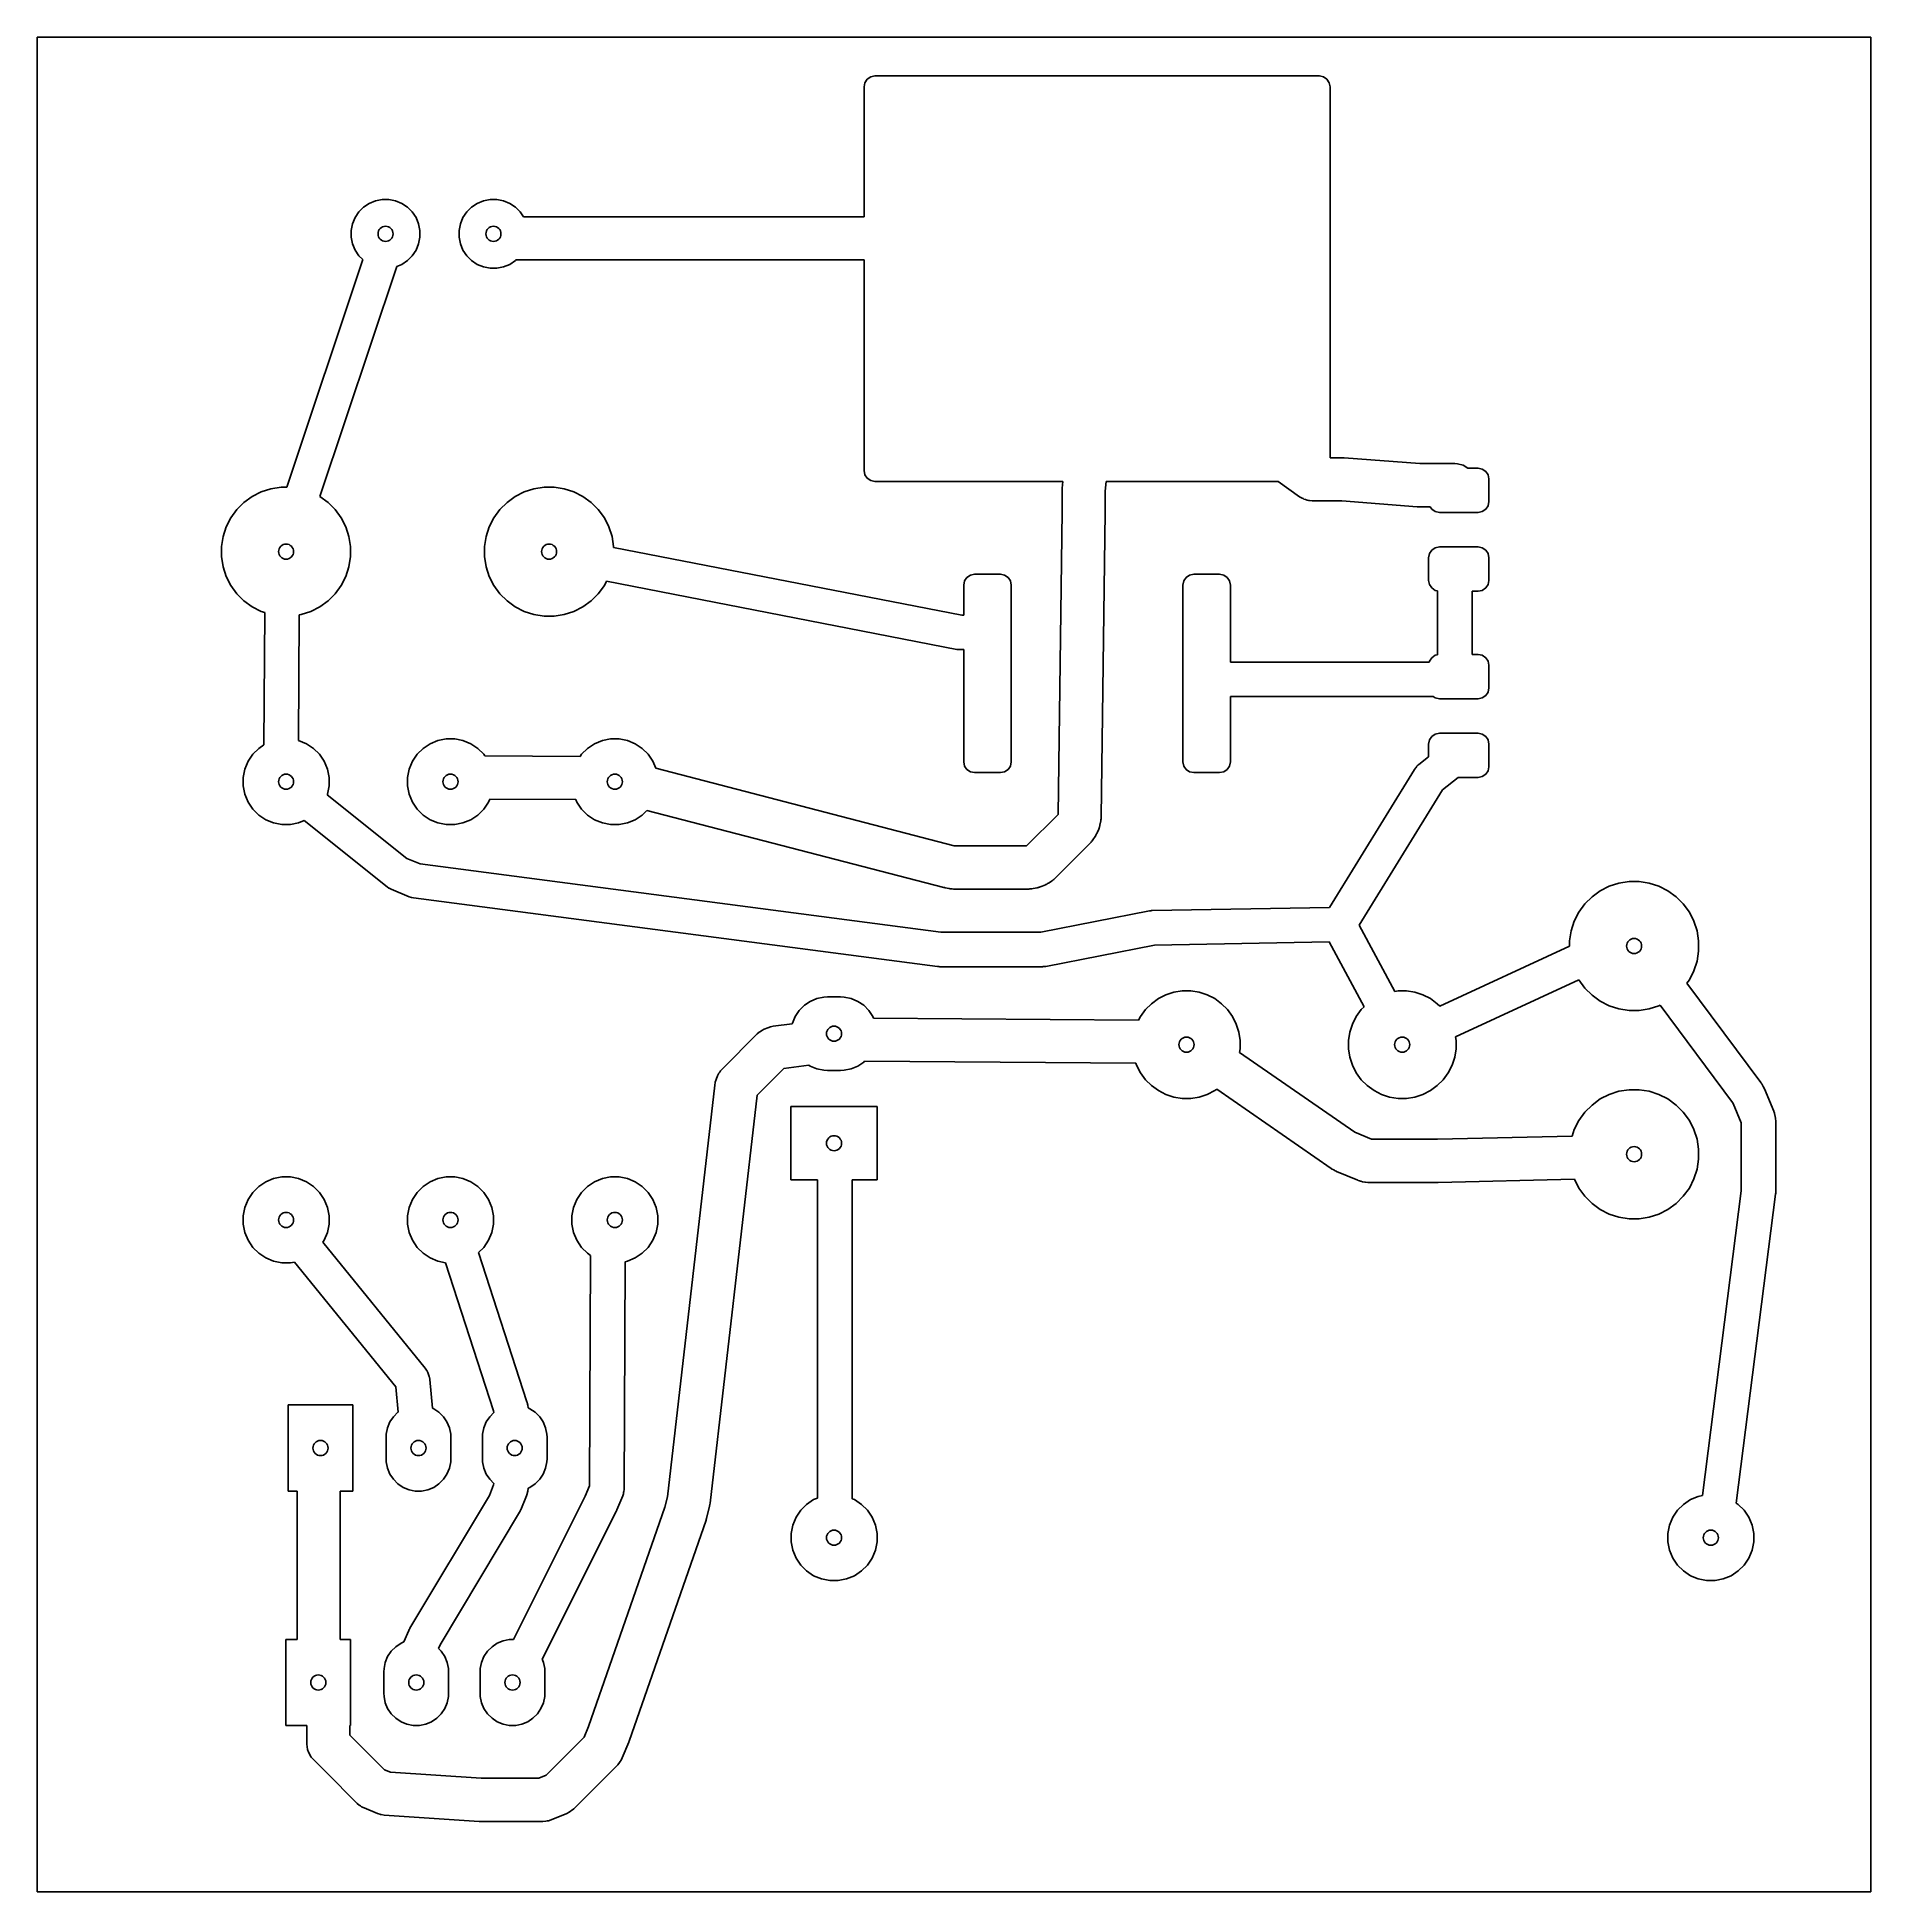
# Model space of a CAD drawing. Extents: x 4.82 to 6.5, y -3.54 to -1.85.
import ezdxf

# ---------------------------------------------------------------- set-up
doc = ezdxf.new("R2010")
doc.units = 0
doc.header["$MEASUREMENT"] = 0
doc.layers.add('BLACK', color=7, linetype='CONTINUOUS')

msp = doc.modelspace()

# ---------------------------------------------------------------- linework, layer by layer
at = {"layer": 'BLACK', "linetype": 'CONTINUOUS'}
for p, q in [((4.8228, -1.8504), (6.4961, -1.8504)), ((4.8228, -3.5433), (4.8228, -1.8504)), ((6.4961, -1.8504), (6.4961, -3.5433)), ((5.5774, -1.8957), (5.5782, -1.892)), ((5.5774, -2.0145), (5.5774, -1.8957)), ((5.5782, -1.892), (5.5803, -1.8888)), ((5.5782, -1.892), (5.5782, -1.892)), ((5.5803, -1.8888), (5.5835, -1.8867)), ((5.5835, -1.8867), (5.5872, -1.8859)), ((5.5872, -1.8859), (5.7743, -1.8859)), ((5.7743, -1.8859), (5.9928, -1.8859)), ((5.9928, -1.8859), (5.9928, -1.8859)), ((5.9928, -1.8859), (5.9965, -1.8867)), ((5.9965, -1.8867), (5.9997, -1.8888)), ((5.9997, -1.8888), (6.0018, -1.892)), ((6.0018, -1.892), (6.0018, -1.892)), ((6.0018, -1.892), (6.0026, -1.8957)), ((6.0026, -1.8957), (6.0026, -2.0867)), ((5.113, -2.0152), (5.1164, -2.01)), ((5.1164, -2.01), (5.1208, -2.0057)), ((5.1208, -2.0057), (5.1259, -2.0022)), ((5.1259, -2.0022), (5.1316, -1.9999)), ((5.1316, -1.9999), (5.1377, -1.9987)), ((5.1377, -1.9987), (5.1439, -1.9987)), ((5.1439, -1.9987), (5.1499, -1.9999)), ((5.1499, -1.9999), (5.1556, -2.0022)), ((5.1556, -2.0022), (5.1608, -2.0057)), ((5.1608, -2.0057), (5.1651, -2.01)), ((5.1651, -2.01), (5.1686, -2.0152)), ((5.2114, -2.0152), (5.2149, -2.01)), ((5.2149, -2.01), (5.2192, -2.0057)), ((5.2192, -2.0057), (5.2244, -2.0022)), ((5.2244, -2.0022), (5.2301, -1.9999)), ((5.2301, -1.9999), (5.2361, -1.9987)), ((5.2361, -1.9987), (5.2423, -1.9987)), ((5.2423, -1.9987), (5.2484, -1.9999)), ((5.2484, -1.9999), (5.2541, -2.0022)), ((5.2541, -2.0022), (5.2592, -2.0057)), ((5.2592, -2.0057), (5.2636, -2.01)), ((5.2636, -2.01), (5.2665, -2.0145)), ((5.2665, -2.0145), (5.5774, -2.0145)), ((5.1094, -2.0269), (5.1106, -2.0209)), ((5.1094, -2.0331), (5.1094, -2.0269)), ((5.1106, -2.0209), (5.113, -2.0152)), ((5.1686, -2.0152), (5.1709, -2.0209)), ((5.1709, -2.0209), (5.1721, -2.0269)), ((5.1721, -2.0269), (5.1721, -2.0331)), ((5.2079, -2.0269), (5.2091, -2.0209)), ((5.2079, -2.0331), (5.2079, -2.0269)), ((5.2091, -2.0209), (5.2114, -2.0152)), ((5.1106, -2.0391), (5.1094, -2.0331)), ((5.113, -2.0448), (5.1106, -2.0391)), ((5.1164, -2.05), (5.113, -2.0448)), ((5.1686, -2.0448), (5.1651, -2.05)), ((5.1709, -2.0391), (5.1686, -2.0448)), ((5.1721, -2.0331), (5.1709, -2.0391)), ((5.2091, -2.0391), (5.2079, -2.0331)), ((5.2114, -2.0448), (5.2091, -2.0391)), ((5.2149, -2.05), (5.2114, -2.0448)), ((5.0506, -2.2611), (5.1199, -2.0534)), ((5.151, -2.0597), (5.0809, -2.2697)), ((5.1199, -2.0534), (5.1164, -2.05)), ((5.1556, -2.0578), (5.151, -2.0597)), ((5.1608, -2.0543), (5.1556, -2.0578)), ((5.1651, -2.05), (5.1608, -2.0543)), ((5.2192, -2.0543), (5.2149, -2.05)), ((5.2244, -2.0578), (5.2192, -2.0543)), ((5.2301, -2.0601), (5.2244, -2.0578)), ((5.2361, -2.0613), (5.2301, -2.0601)), ((5.2423, -2.0613), (5.2361, -2.0613)), ((5.2484, -2.0601), (5.2423, -2.0613)), ((5.2541, -2.0578), (5.2484, -2.0601)), ((5.2592, -2.0543), (5.2541, -2.0578)), ((5.2597, -2.0538), (5.2592, -2.0543)), ((5.5774, -2.0538), (5.2597, -2.0538)), ((5.5774, -2.0867), (5.5774, -2.0538)), ((5.5774, -2.2461), (5.5774, -2.0867)), ((6.0026, -2.0867), (6.0026, -2.2343)), ((6.0026, -2.2343), (6.0059, -2.2343)), ((6.0059, -2.2343), (6.0141, -2.2343)), ((6.0141, -2.2343), (6.0149, -2.2343)), ((6.0149, -2.2343), (6.0156, -2.2343)), ((6.0156, -2.2343), (6.0845, -2.2397)), ((5.5782, -2.2499), (5.5774, -2.2461)), ((5.5803, -2.2531), (5.5782, -2.2499)), ((6.0845, -2.2397), (6.0888, -2.2397)), ((6.0888, -2.2397), (6.1164, -2.2397)), ((6.1164, -2.2397), (6.119, -2.2398)), ((6.119, -2.2398), (6.1239, -2.2412)), ((6.1239, -2.2412), (6.1284, -2.2437)), ((6.1284, -2.2437), (6.1286, -2.2439)), ((6.1286, -2.2439), (6.1377, -2.2439)), ((6.1377, -2.2439), (6.1415, -2.2446)), ((6.1415, -2.2446), (6.1447, -2.2468)), ((6.1447, -2.2468), (6.1468, -2.25)), ((6.1468, -2.25), (6.1476, -2.2537)), ((5.0191, -2.2696), (5.0274, -2.2654)), ((5.0274, -2.2654), (5.0362, -2.2626)), ((5.0362, -2.2626), (5.0454, -2.2611)), ((5.0454, -2.2611), (5.0506, -2.2611)), ((5.2591, -2.2696), (5.2674, -2.2654)), ((5.2674, -2.2654), (5.2762, -2.2626)), ((5.2762, -2.2626), (5.2854, -2.2611)), ((5.2854, -2.2611), (5.2946, -2.2611)), ((5.2946, -2.2611), (5.3038, -2.2626)), ((5.3038, -2.2626), (5.3126, -2.2654)), ((5.3126, -2.2654), (5.3209, -2.2696)), ((5.5835, -2.2552), (5.5803, -2.2531)), ((5.5872, -2.256), (5.5835, -2.2552)), ((5.7588, -2.256), (5.5872, -2.256)), ((5.5872, -2.256), (5.5872, -2.256)), ((5.7581, -2.2638), (5.7582, -2.2629)), ((5.7581, -2.2835), (5.7581, -2.2638)), ((5.7582, -2.262), (5.7588, -2.256)), ((5.7582, -2.2629), (5.7582, -2.262)), ((5.7983, -2.256), (5.7975, -2.2647)), ((5.7975, -2.2647), (5.7975, -2.2835)), ((5.8057, -2.256), (5.7983, -2.256)), ((5.9553, -2.256), (5.8057, -2.256)), ((5.9748, -2.2699), (5.9553, -2.256)), ((6.1476, -2.2537), (6.1476, -2.2744)), ((4.9996, -2.2891), (5.0051, -2.2816)), ((5.0051, -2.2816), (5.0116, -2.2751)), ((5.0116, -2.2751), (5.0191, -2.2696)), ((5.0809, -2.2697), (5.0884, -2.2751)), ((5.0884, -2.2751), (5.0949, -2.2816)), ((5.0949, -2.2816), (5.1004, -2.2891)), ((5.2396, -2.2891), (5.2451, -2.2816)), ((5.2451, -2.2816), (5.2516, -2.2751)), ((5.2516, -2.2751), (5.2591, -2.2696)), ((5.3209, -2.2696), (5.3284, -2.2751)), ((5.3284, -2.2751), (5.3349, -2.2816)), ((5.3349, -2.2816), (5.3404, -2.2891)), ((5.7544, -2.5598), (5.7581, -2.2835)), ((5.7975, -2.2839), (5.7937, -2.5622)), ((5.7975, -2.2835), (5.7975, -2.2836)), ((5.7975, -2.2836), (5.7975, -2.2837)), ((5.7975, -2.2837), (5.7975, -2.2839)), ((5.977, -2.2713), (5.9748, -2.2699)), ((5.9779, -2.2716), (5.977, -2.2713)), ((5.9787, -2.2721), (5.9779, -2.2716)), ((5.9803, -2.2725), (5.9787, -2.2721)), ((5.9818, -2.2731), (5.9803, -2.2725)), ((5.9828, -2.2732), (5.9818, -2.2731)), ((5.9837, -2.2735), (5.9828, -2.2732)), ((5.9863, -2.2736), (5.9837, -2.2735)), ((6.0059, -2.2736), (5.9863, -2.2736)), ((6.0133, -2.2736), (6.0059, -2.2736)), ((6.0822, -2.279), (6.0133, -2.2736)), ((6.083, -2.279), (6.0822, -2.279)), ((6.0837, -2.279), (6.083, -2.279)), ((6.0888, -2.279), (6.0837, -2.279)), ((6.0938, -2.279), (6.0888, -2.279)), ((6.0953, -2.2814), (6.0938, -2.279)), ((6.0985, -2.2835), (6.0953, -2.2814)), ((6.1023, -2.2843), (6.0985, -2.2835)), ((6.1377, -2.2843), (6.1023, -2.2843)), ((6.1415, -2.2835), (6.1377, -2.2843)), ((6.1447, -2.2814), (6.1415, -2.2835)), ((6.1468, -2.2782), (6.1447, -2.2814)), ((6.1476, -2.2744), (6.1468, -2.2782)), ((4.9926, -2.3062), (4.9954, -2.2974)), ((4.9954, -2.2974), (4.9996, -2.2891)), ((5.1004, -2.2891), (5.1046, -2.2974)), ((5.1046, -2.2974), (5.1074, -2.3062)), ((5.2326, -2.3062), (5.2354, -2.2974)), ((5.2354, -2.2974), (5.2396, -2.2891)), ((5.3404, -2.2891), (5.3446, -2.2974)), ((5.3446, -2.2974), (5.3474, -2.3062)), ((4.9911, -2.3154), (4.9926, -2.3062)), ((4.9911, -2.3246), (4.9911, -2.3154)), ((5.1074, -2.3062), (5.1089, -2.3154)), ((5.1089, -2.3154), (5.1089, -2.3246)), ((5.2311, -2.3154), (5.2326, -2.3062)), ((5.2311, -2.3246), (5.2311, -2.3154)), ((5.3474, -2.3062), (5.3489, -2.3154)), ((5.3489, -2.3154), (5.3489, -2.3162)), ((5.3489, -2.3162), (5.6666, -2.378)), ((6.0932, -2.3218), (6.0953, -2.3186)), ((6.0953, -2.3186), (6.0985, -2.3165)), ((6.0985, -2.3165), (6.1023, -2.3157)), ((6.1023, -2.3157), (6.1138, -2.3157)), ((6.1138, -2.3157), (6.1144, -2.3156)), ((6.1144, -2.3156), (6.1185, -2.3156)), ((6.1185, -2.3156), (6.1191, -2.3157)), ((6.1191, -2.3157), (6.1377, -2.3157)), ((6.1377, -2.3157), (6.1415, -2.3165)), ((6.1415, -2.3165), (6.1447, -2.3186)), ((6.1447, -2.3186), (6.1468, -2.3218)), ((4.9926, -2.3338), (4.9911, -2.3246)), ((4.9954, -2.3426), (4.9926, -2.3338)), ((5.1074, -2.3338), (5.1046, -2.3426)), ((5.1089, -2.3246), (5.1074, -2.3338)), ((5.2326, -2.3338), (5.2311, -2.3246)), ((5.2354, -2.3426), (5.2326, -2.3338)), ((6.0924, -2.3256), (6.0932, -2.3218)), ((6.0924, -2.3463), (6.0924, -2.3256)), ((6.1468, -2.3218), (6.1476, -2.3256)), ((6.1476, -2.3256), (6.1476, -2.3463)), ((4.9996, -2.3509), (4.9954, -2.3426)), ((5.0051, -2.3584), (4.9996, -2.3509)), ((5.1004, -2.3509), (5.0949, -2.3584)), ((5.1046, -2.3426), (5.1004, -2.3509)), ((5.2396, -2.3509), (5.2354, -2.3426)), ((5.2451, -2.3584), (5.2396, -2.3509)), ((5.3404, -2.3509), (5.3349, -2.3584)), ((5.3423, -2.347), (5.3404, -2.3509)), ((5.6621, -2.4092), (5.3423, -2.347)), ((5.6683, -2.3505), (5.6691, -2.3467)), ((5.6683, -2.378), (5.6683, -2.3505)), ((5.6691, -2.3467), (5.6712, -2.3435)), ((5.6712, -2.3435), (5.6744, -2.3414)), ((5.6744, -2.3414), (5.6782, -2.3406)), ((5.6782, -2.3406), (5.7018, -2.3406)), ((5.7018, -2.3406), (5.7056, -2.3414)), ((5.7056, -2.3414), (5.7088, -2.3435)), ((5.7088, -2.3435), (5.7109, -2.3467)), ((5.7109, -2.3467), (5.7117, -2.3505)), ((5.7117, -2.3505), (5.7117, -2.5119)), ((5.8683, -2.3505), (5.8691, -2.3467)), ((5.8683, -2.5119), (5.8683, -2.3505)), ((5.8691, -2.3467), (5.8712, -2.3435)), ((5.8712, -2.3435), (5.8744, -2.3414)), ((5.8744, -2.3414), (5.8782, -2.3406)), ((5.8782, -2.3406), (5.9018, -2.3406)), ((5.9018, -2.3406), (5.9056, -2.3414)), ((5.9056, -2.3414), (5.9088, -2.3435)), ((5.9088, -2.3435), (5.9109, -2.3467)), ((5.9109, -2.3467), (5.9117, -2.3505)), ((5.9117, -2.3505), (5.9117, -2.4208)), ((6.0932, -2.35), (6.0924, -2.3463)), ((6.0953, -2.3532), (6.0932, -2.35)), ((6.1468, -2.35), (6.1447, -2.3532)), ((6.1476, -2.3463), (6.1468, -2.35)), ((5.0116, -2.3649), (5.0051, -2.3584)), ((5.0191, -2.3704), (5.0116, -2.3649)), ((5.0884, -2.3649), (5.0809, -2.3704)), ((5.0949, -2.3584), (5.0884, -2.3649)), ((5.2516, -2.3649), (5.2451, -2.3584)), ((5.2591, -2.3704), (5.2516, -2.3649)), ((5.3284, -2.3649), (5.3209, -2.3704)), ((5.3349, -2.3584), (5.3284, -2.3649)), ((6.0985, -2.3554), (6.0953, -2.3532)), ((6.1007, -2.3558), (6.0985, -2.3554)), ((6.1007, -2.4142), (6.1007, -2.3558)), ((6.1377, -2.3561), (6.1322, -2.3561)), ((6.1322, -2.3561), (6.1322, -2.4139)), ((6.1415, -2.3554), (6.1377, -2.3561)), ((6.1447, -2.3532), (6.1415, -2.3554)), ((5.0274, -2.3746), (5.0191, -2.3704)), ((5.0305, -2.3756), (5.0274, -2.3746)), ((5.0297, -2.4964), (5.0305, -2.3756)), ((5.0619, -2.3777), (5.0612, -2.4923)), ((5.0638, -2.3774), (5.0619, -2.3777)), ((5.0726, -2.3746), (5.0638, -2.3774)), ((5.0809, -2.3704), (5.0726, -2.3746)), ((5.2674, -2.3746), (5.2591, -2.3704)), ((5.2762, -2.3774), (5.2674, -2.3746)), ((5.2854, -2.3789), (5.2762, -2.3774)), ((5.2946, -2.3789), (5.2854, -2.3789)), ((5.3038, -2.3774), (5.2946, -2.3789)), ((5.3126, -2.3746), (5.3038, -2.3774)), ((5.3209, -2.3704), (5.3126, -2.3746)), ((5.6666, -2.378), (5.6683, -2.378)), ((5.6628, -2.4092), (5.6621, -2.4092)), ((5.663, -2.4093), (5.6628, -2.4092)), ((5.6636, -2.4094), (5.663, -2.4093)), ((5.6641, -2.4094), (5.6636, -2.4094)), ((5.6644, -2.4094), (5.6641, -2.4094)), ((5.6651, -2.4094), (5.6644, -2.4094)), ((5.6683, -2.4094), (5.6651, -2.4094)), ((5.6683, -2.5119), (5.6683, -2.4094)), ((5.9117, -2.4208), (5.915, -2.4208)), ((5.915, -2.4208), (6.0888, -2.4208)), ((6.0888, -2.4208), (6.093, -2.4208)), ((6.093, -2.4208), (6.0932, -2.42)), ((6.0932, -2.42), (6.0953, -2.4168)), ((6.0953, -2.4168), (6.0985, -2.4146)), ((6.0985, -2.4146), (6.1007, -2.4142)), ((6.1322, -2.4139), (6.1377, -2.4139)), ((6.1377, -2.4139), (6.1415, -2.4146)), ((6.1415, -2.4146), (6.1447, -2.4168)), ((6.1447, -2.4168), (6.1468, -2.42)), ((6.1468, -2.42), (6.1476, -2.4237)), ((6.1476, -2.4237), (6.1476, -2.4444)), ((5.915, -2.4523), (5.9117, -2.4523)), ((5.9117, -2.4523), (5.9117, -2.5119)), ((6.0888, -2.4523), (5.915, -2.4523)), ((6.0967, -2.4523), (6.0888, -2.4523)), ((6.0985, -2.4535), (6.0967, -2.4523)), ((6.1023, -2.4543), (6.0985, -2.4535)), ((6.1377, -2.4543), (6.1023, -2.4543)), ((6.1415, -2.4535), (6.1377, -2.4543)), ((6.1447, -2.4514), (6.1415, -2.4535)), ((6.1468, -2.4482), (6.1447, -2.4514)), ((6.1476, -2.4444), (6.1468, -2.4482)), ((6.0953, -2.4886), (6.0985, -2.4865)), ((6.0985, -2.4865), (6.1023, -2.4857)), ((6.1023, -2.4857), (6.1377, -2.4857)), ((6.1377, -2.4857), (6.1415, -2.4865)), ((6.1415, -2.4865), (6.1447, -2.4886)), ((5.0153, -2.5114), (5.0196, -2.505)), ((5.0196, -2.505), (5.025, -2.4996)), ((5.025, -2.4996), (5.0297, -2.4964)), ((5.0612, -2.4923), (5.0614, -2.4923)), ((5.0614, -2.4923), (5.0686, -2.4953)), ((5.0686, -2.4953), (5.075, -2.4996)), ((5.075, -2.4996), (5.0804, -2.505)), ((5.0804, -2.505), (5.0847, -2.5114)), ((5.1653, -2.5114), (5.1696, -2.505)), ((5.1696, -2.505), (5.175, -2.4996)), ((5.175, -2.4996), (5.1814, -2.4953)), ((5.1814, -2.4953), (5.1886, -2.4923)), ((5.1886, -2.4923), (5.1961, -2.4908)), ((5.1961, -2.4908), (5.2039, -2.4908)), ((5.2039, -2.4908), (5.2114, -2.4923)), ((5.2114, -2.4923), (5.2186, -2.4953)), ((5.2186, -2.4953), (5.225, -2.4996)), ((5.225, -2.4996), (5.2304, -2.505)), ((5.2304, -2.505), (5.2314, -2.5064)), ((5.3183, -2.5069), (5.3196, -2.505)), ((5.3196, -2.505), (5.325, -2.4996)), ((5.325, -2.4996), (5.3314, -2.4953)), ((5.3314, -2.4953), (5.3386, -2.4923)), ((5.3386, -2.4923), (5.3461, -2.4908)), ((5.3461, -2.4908), (5.3539, -2.4908)), ((5.3539, -2.4908), (5.3614, -2.4923)), ((5.3614, -2.4923), (5.3686, -2.4953)), ((5.3686, -2.4953), (5.375, -2.4996)), ((5.375, -2.4996), (5.3804, -2.505)), ((5.3804, -2.505), (5.3847, -2.5114)), ((6.0924, -2.4956), (6.0932, -2.4918)), ((6.0924, -2.5073), (6.0924, -2.4956)), ((6.0932, -2.4918), (6.0953, -2.4886)), ((6.1447, -2.4886), (6.1468, -2.4918)), ((6.1468, -2.4918), (6.1476, -2.4956)), ((6.1476, -2.4956), (6.1476, -2.5163)), ((5.0108, -2.5261), (5.0123, -2.5186)), ((5.0123, -2.5186), (5.0153, -2.5114)), ((5.0847, -2.5114), (5.0877, -2.5186)), ((5.0877, -2.5186), (5.0892, -2.5261)), ((5.1608, -2.5261), (5.1623, -2.5186)), ((5.1623, -2.5186), (5.1653, -2.5114)), ((5.2314, -2.5064), (5.3183, -2.5069)), ((5.3847, -2.5114), (5.3873, -2.5177)), ((5.3873, -2.5177), (5.6595, -2.5884)), ((5.6691, -2.5157), (5.6683, -2.5119)), ((5.6712, -2.5188), (5.6691, -2.5157)), ((5.6744, -2.521), (5.6712, -2.5188)), ((5.6782, -2.5217), (5.6744, -2.521)), ((5.7018, -2.5217), (5.6782, -2.5217)), ((5.7056, -2.521), (5.7018, -2.5217)), ((5.7088, -2.5188), (5.7056, -2.521)), ((5.7109, -2.5157), (5.7088, -2.5188)), ((5.7117, -2.5119), (5.7109, -2.5157)), ((5.8691, -2.5157), (5.8683, -2.5119)), ((5.8712, -2.5188), (5.8691, -2.5157)), ((5.8744, -2.521), (5.8712, -2.5188)), ((5.8782, -2.5217), (5.8744, -2.521)), ((5.9018, -2.5217), (5.8782, -2.5217)), ((5.9056, -2.521), (5.9018, -2.5217)), ((5.9088, -2.5188), (5.9056, -2.521)), ((5.9109, -2.5157), (5.9088, -2.5188)), ((5.9117, -2.5119), (5.9109, -2.5157)), ((6.0021, -2.6448), (6.0796, -2.5188)), ((6.0796, -2.5188), (6.0804, -2.5177)), ((6.0804, -2.5177), (6.0805, -2.5175)), ((6.0805, -2.5175), (6.0807, -2.5173)), ((6.0807, -2.5173), (6.0808, -2.5171)), ((6.0808, -2.5171), (6.081, -2.5169)), ((6.081, -2.5169), (6.0819, -2.5159)), ((6.0819, -2.5159), (6.0822, -2.5156)), ((6.0822, -2.5156), (6.0828, -2.515)), ((6.0828, -2.515), (6.0835, -2.5144)), ((6.0835, -2.5144), (6.0924, -2.5073)), ((6.1468, -2.52), (6.1447, -2.5232)), ((6.1476, -2.5163), (6.1468, -2.52)), ((5.0108, -2.5339), (5.0108, -2.5261)), ((5.0123, -2.5414), (5.0108, -2.5339)), ((5.0892, -2.5339), (5.0877, -2.5414)), ((5.0892, -2.5261), (5.0892, -2.5339)), ((5.1608, -2.5339), (5.1608, -2.5261)), ((5.1623, -2.5414), (5.1608, -2.5339)), ((6.1051, -2.5375), (6.0291, -2.6609)), ((6.1194, -2.5261), (6.1051, -2.5375)), ((6.1377, -2.5261), (6.1194, -2.5261)), ((6.1415, -2.5254), (6.1377, -2.5261)), ((6.1447, -2.5232), (6.1415, -2.5254)), ((5.0153, -2.5486), (5.0123, -2.5414)), ((5.0196, -2.555), (5.0153, -2.5486)), ((5.025, -2.5604), (5.0196, -2.555)), ((5.0877, -2.5414), (5.0875, -2.5419)), ((5.0875, -2.5419), (5.1601, -2.6)), ((5.1653, -2.5486), (5.1623, -2.5414)), ((5.1696, -2.555), (5.1653, -2.5486)), ((5.175, -2.5604), (5.1696, -2.555)), ((5.2304, -2.555), (5.225, -2.5604)), ((5.2347, -2.5486), (5.2304, -2.555)), ((5.2358, -2.5458), (5.2347, -2.5486)), ((5.3143, -2.5462), (5.2358, -2.5458)), ((5.3153, -2.5486), (5.3143, -2.5462)), ((5.3196, -2.555), (5.3153, -2.5486)), ((5.325, -2.5604), (5.3196, -2.555)), ((5.3792, -2.5562), (5.375, -2.5604)), ((5.6502, -2.6266), (5.3792, -2.5562)), ((5.0314, -2.5647), (5.025, -2.5604)), ((5.0386, -2.5677), (5.0314, -2.5647)), ((5.0461, -2.5692), (5.0386, -2.5677)), ((5.0539, -2.5692), (5.0461, -2.5692)), ((5.0614, -2.5677), (5.0539, -2.5692)), ((5.0666, -2.5655), (5.0614, -2.5677)), ((5.1422, -2.626), (5.0666, -2.5655)), ((5.1814, -2.5647), (5.175, -2.5604)), ((5.1886, -2.5677), (5.1814, -2.5647)), ((5.1961, -2.5692), (5.1886, -2.5677)), ((5.2039, -2.5692), (5.1961, -2.5692)), ((5.2114, -2.5677), (5.2039, -2.5692)), ((5.2186, -2.5647), (5.2114, -2.5677)), ((5.225, -2.5604), (5.2186, -2.5647)), ((5.3314, -2.5647), (5.325, -2.5604)), ((5.3386, -2.5677), (5.3314, -2.5647)), ((5.3461, -2.5692), (5.3386, -2.5677)), ((5.3539, -2.5692), (5.3461, -2.5692)), ((5.3614, -2.5677), (5.3539, -2.5692)), ((5.3686, -2.5647), (5.3614, -2.5677)), ((5.375, -2.5604), (5.3686, -2.5647)), ((5.7256, -2.5886), (5.7544, -2.5598)), ((5.7918, -2.5724), (5.7915, -2.5733)), ((5.7919, -2.5721), (5.7918, -2.5724)), ((5.7921, -2.5715), (5.7919, -2.5721)), ((5.7923, -2.5708), (5.7921, -2.5715)), ((5.7924, -2.5705), (5.7923, -2.5708)), ((5.7926, -2.5696), (5.7924, -2.5705)), ((5.7934, -2.5658), (5.7926, -2.5696)), ((5.7935, -2.5651), (5.7934, -2.5658)), ((5.7936, -2.564), (5.7935, -2.5648)), ((5.7935, -2.5648), (5.7935, -2.5651)), ((5.7937, -2.5633), (5.7936, -2.564)), ((5.7937, -2.5622), (5.7937, -2.563)), ((5.7937, -2.563), (5.7937, -2.5633)), ((5.6595, -2.5884), (5.6608, -2.5886)), ((5.6608, -2.5886), (5.6825, -2.5886)), ((5.6825, -2.5886), (5.7256, -2.5886)), ((5.7837, -2.5862), (5.7519, -2.618)), ((5.7844, -2.5854), (5.7837, -2.5862)), ((5.7846, -2.5852), (5.7844, -2.5854)), ((5.785, -2.5847), (5.7846, -2.5852)), ((5.7854, -2.5842), (5.785, -2.5847)), ((5.7856, -2.584), (5.7854, -2.5842)), ((5.7862, -2.5832), (5.7856, -2.584)), ((5.7883, -2.58), (5.7862, -2.5832)), ((5.7888, -2.5791), (5.7883, -2.58)), ((5.789, -2.5789), (5.7888, -2.5791)), ((5.7893, -2.5783), (5.789, -2.5789)), ((5.7896, -2.5777), (5.7893, -2.5783)), ((5.7897, -2.5774), (5.7896, -2.5777)), ((5.7901, -2.5766), (5.7897, -2.5774)), ((5.7915, -2.5733), (5.7901, -2.5766)), ((5.1601, -2.6), (5.1725, -2.6051)), ((5.1725, -2.6051), (5.6475, -2.6674)), ((5.7432, -2.6239), (5.7423, -2.6244)), ((5.7435, -2.6238), (5.7432, -2.6239)), ((5.7441, -2.6235), (5.7435, -2.6238)), ((5.7446, -2.6232), (5.7441, -2.6235)), ((5.7449, -2.623), (5.7446, -2.6232)), ((5.7457, -2.6226), (5.7449, -2.623)), ((5.7489, -2.6204), (5.7457, -2.6226)), ((5.7497, -2.6198), (5.7489, -2.6204)), ((5.75, -2.6197), (5.7497, -2.6198)), ((5.7505, -2.6192), (5.75, -2.6197)), ((5.751, -2.6188), (5.7505, -2.6192)), ((5.7512, -2.6186), (5.751, -2.6188)), ((5.7519, -2.618), (5.7512, -2.6186)), ((6.2574, -2.6254), (6.2662, -2.6226)), ((6.2662, -2.6226), (6.2754, -2.6211)), ((6.2754, -2.6211), (6.2846, -2.6211)), ((6.2846, -2.6211), (6.2938, -2.6226)), ((6.2938, -2.6226), (6.3026, -2.6254)), ((5.1439, -2.6272), (5.1422, -2.626)), ((5.144, -2.6272), (5.1439, -2.6272)), ((5.1442, -2.6273), (5.144, -2.6272)), ((5.146, -2.6282), (5.1442, -2.6273)), ((5.1623, -2.635), (5.146, -2.6282)), ((5.1643, -2.6357), (5.1623, -2.635)), ((5.1663, -2.6361), (5.1643, -2.6357)), ((5.1643, -2.6357), (5.1643, -2.6357)), ((5.1643, -2.6357), (5.1643, -2.6357)), ((5.6445, -2.6987), (5.1663, -2.6361)), ((5.6507, -2.6267), (5.6502, -2.6266)), ((5.6513, -2.6269), (5.6507, -2.6267)), ((5.6551, -2.6276), (5.6513, -2.6269)), ((5.656, -2.6277), (5.6551, -2.6276)), ((5.6563, -2.6278), (5.656, -2.6277)), ((5.657, -2.6279), (5.6563, -2.6278)), ((5.6576, -2.6279), (5.657, -2.6279)), ((5.6579, -2.6279), (5.6576, -2.6279)), ((5.6589, -2.628), (5.6579, -2.6279)), ((5.6825, -2.628), (5.6589, -2.628)), ((5.7277, -2.628), (5.6825, -2.628)), ((5.7287, -2.6279), (5.7277, -2.628)), ((5.729, -2.6279), (5.7287, -2.6279)), ((5.7296, -2.6279), (5.729, -2.6279)), ((5.7303, -2.6278), (5.7296, -2.6279)), ((5.7306, -2.6277), (5.7303, -2.6278)), ((5.7316, -2.6276), (5.7306, -2.6277)), ((5.7353, -2.6269), (5.7316, -2.6276)), ((5.7363, -2.6266), (5.7353, -2.6269)), ((5.7366, -2.6266), (5.7363, -2.6266)), ((5.7372, -2.6264), (5.7366, -2.6266)), ((5.7378, -2.6262), (5.7372, -2.6264)), ((5.7381, -2.6261), (5.7378, -2.6262)), ((5.739, -2.6257), (5.7381, -2.6261)), ((5.7423, -2.6244), (5.739, -2.6257)), ((6.2351, -2.6416), (6.2416, -2.6351)), ((6.2416, -2.6351), (6.2491, -2.6296)), ((6.2491, -2.6296), (6.2574, -2.6254)), ((6.3026, -2.6254), (6.3109, -2.6296)), ((6.3109, -2.6296), (6.3184, -2.6351)), ((6.3184, -2.6351), (6.3249, -2.6416)), ((5.7386, -2.6674), (5.8377, -2.6479)), ((5.8377, -2.6479), (5.8382, -2.6479)), ((5.8382, -2.6479), (5.8384, -2.6478)), ((5.8384, -2.6478), (5.8391, -2.6478)), ((5.8391, -2.6478), (5.8397, -2.6477)), ((5.8397, -2.6477), (5.8399, -2.6477)), ((5.8399, -2.6477), (5.8404, -2.6476)), ((5.8404, -2.6476), (6.0021, -2.6448)), ((6.2226, -2.6662), (6.2254, -2.6574)), ((6.2254, -2.6574), (6.2296, -2.6491)), ((6.2296, -2.6491), (6.2351, -2.6416)), ((6.3249, -2.6416), (6.3304, -2.6491)), ((6.3304, -2.6491), (6.3346, -2.6574)), ((6.3346, -2.6574), (6.3374, -2.6662)), ((5.6475, -2.6674), (5.6701, -2.6674)), ((5.6701, -2.6674), (5.7386, -2.6674)), ((6.0291, -2.6609), (6.0618, -2.7214)), ((6.2211, -2.6754), (6.2226, -2.6662)), ((6.3374, -2.6662), (6.3389, -2.6754)), ((5.8424, -2.6791), (5.7431, -2.6986)), ((6.0017, -2.6763), (5.8424, -2.6791)), ((6.0336, -2.7355), (6.0017, -2.6763)), ((6.1026, -2.7348), (6.2211, -2.6801)), ((6.2211, -2.6801), (6.2211, -2.6754)), ((6.3389, -2.6846), (6.3374, -2.6938)), ((6.3389, -2.6754), (6.3389, -2.6846)), ((5.6455, -2.6988), (5.6445, -2.6987)), ((5.6465, -2.6989), (5.6455, -2.6988)), ((5.6701, -2.6989), (5.6465, -2.6989)), ((5.6465, -2.6989), (5.6465, -2.6989)), ((5.7401, -2.6989), (5.6701, -2.6989)), ((5.7408, -2.6988), (5.7401, -2.6989)), ((5.7411, -2.6988), (5.7408, -2.6988)), ((5.7416, -2.6988), (5.7411, -2.6988)), ((5.7422, -2.6987), (5.7416, -2.6988)), ((5.7424, -2.6987), (5.7422, -2.6987)), ((5.7431, -2.6986), (5.7424, -2.6987)), ((6.3346, -2.7026), (6.3304, -2.7109)), ((6.3374, -2.6938), (6.3346, -2.7026)), ((5.8459, -2.728), (5.8527, -2.7245)), ((5.8527, -2.7245), (5.8601, -2.7221)), ((5.8601, -2.7221), (5.8677, -2.7209)), ((5.8677, -2.7209), (5.8754, -2.7209)), ((5.8754, -2.7209), (5.8831, -2.7221)), ((5.8831, -2.7221), (5.8904, -2.7245)), ((5.8904, -2.7245), (5.8973, -2.728)), ((6.0618, -2.7214), (6.0646, -2.7209)), ((6.0646, -2.7209), (6.0723, -2.7209)), ((6.0723, -2.7209), (6.0799, -2.7221)), ((6.0799, -2.7221), (6.0873, -2.7245)), ((6.0873, -2.7245), (6.0941, -2.728)), ((6.2297, -2.7109), (6.117, -2.7629)), ((6.2351, -2.7184), (6.2297, -2.7109)), ((6.2416, -2.7249), (6.2351, -2.7184)), ((6.2491, -2.7304), (6.2416, -2.7249)), ((6.3304, -2.7109), (6.3281, -2.714)), ((6.3281, -2.714), (6.3956, -2.8046)), ((5.5146, -2.7442), (5.5182, -2.7388)), ((5.5182, -2.7388), (5.5229, -2.7341)), ((5.5229, -2.7341), (5.5283, -2.7305)), ((5.5283, -2.7305), (5.5344, -2.728)), ((5.5344, -2.728), (5.5408, -2.7267)), ((5.5408, -2.7267), (5.5441, -2.7265)), ((5.5441, -2.7265), (5.5559, -2.7265)), ((5.5559, -2.7265), (5.5592, -2.7267)), ((5.5592, -2.7267), (5.5656, -2.728)), ((5.5656, -2.728), (5.5717, -2.7305)), ((5.5717, -2.7305), (5.5771, -2.7341)), ((5.5771, -2.7341), (5.5818, -2.7388)), ((5.5818, -2.7388), (5.5854, -2.7442)), ((5.8296, -2.7443), (5.8342, -2.738)), ((5.8342, -2.738), (5.8396, -2.7326)), ((5.8396, -2.7326), (5.8459, -2.728)), ((5.8973, -2.728), (5.9035, -2.7326)), ((5.9035, -2.7326), (5.909, -2.738)), ((5.909, -2.738), (5.9135, -2.7443)), ((6.0265, -2.7443), (6.031, -2.738)), ((6.031, -2.738), (6.0336, -2.7355)), ((6.0941, -2.728), (6.1004, -2.7326)), ((6.1004, -2.7326), (6.1026, -2.7348)), ((6.2574, -2.7346), (6.2491, -2.7304)), ((6.2662, -2.7374), (6.2574, -2.7346)), ((6.2754, -2.7389), (6.2662, -2.7374)), ((6.2846, -2.7389), (6.2754, -2.7389)), ((6.2938, -2.7374), (6.2846, -2.7389)), ((6.3026, -2.7346), (6.2938, -2.7374)), ((6.3037, -2.734), (6.3026, -2.7346)), ((6.3699, -2.8228), (6.3037, -2.734)), ((5.4799, -2.7602), (5.4818, -2.7585)), ((5.4818, -2.7585), (5.4829, -2.7579)), ((5.4829, -2.7579), (5.484, -2.7571)), ((5.484, -2.7571), (5.4863, -2.7559)), ((5.4863, -2.7559), (5.4896, -2.7546)), ((5.4863, -2.7559), (5.4863, -2.7559)), ((5.4863, -2.7559), (5.4863, -2.7559)), ((5.4863, -2.7559), (5.4863, -2.7559)), ((5.4896, -2.7546), (5.4919, -2.7538)), ((5.4919, -2.7538), (5.492, -2.7538)), ((5.492, -2.7537), (5.4945, -2.7532)), ((5.492, -2.7538), (5.492, -2.7537)), ((5.492, -2.7537), (5.492, -2.7537)), ((5.492, -2.7538), (5.492, -2.7538)), ((5.4945, -2.7532), (5.5119, -2.7509)), ((5.5119, -2.7509), (5.5121, -2.7503)), ((5.5121, -2.7503), (5.5146, -2.7442)), ((5.5854, -2.7442), (5.5861, -2.7458)), ((5.5861, -2.7458), (5.8279, -2.7477)), ((5.8279, -2.7477), (5.8296, -2.7443)), ((5.9135, -2.7443), (5.917, -2.7512)), ((5.917, -2.7512), (5.9194, -2.7585)), ((5.9194, -2.7585), (5.9206, -2.7661)), ((6.0194, -2.7661), (6.0206, -2.7585)), ((6.0206, -2.7585), (6.023, -2.7512)), ((6.023, -2.7512), (6.0265, -2.7443)), ((5.4481, -2.792), (5.4799, -2.7602)), ((5.4799, -2.7602), (5.4799, -2.7602)), ((5.4799, -2.7602), (5.4799, -2.7602)), ((5.4799, -2.7602), (5.4799, -2.7602)), ((5.9206, -2.7739), (5.9201, -2.7771)), ((5.9206, -2.7661), (5.9206, -2.7739)), ((6.0194, -2.7739), (6.0194, -2.7661)), ((6.0206, -2.7815), (6.0194, -2.7739)), ((6.1175, -2.7739), (6.1163, -2.7815)), ((6.117, -2.7629), (6.1175, -2.7661)), ((6.1175, -2.7661), (6.1175, -2.7739)), ((5.4464, -2.7939), (5.4481, -2.792)), ((5.4481, -2.792), (5.4481, -2.792)), ((5.4481, -2.792), (5.4481, -2.792)), ((5.4481, -2.792), (5.4481, -2.792)), ((5.5041, -2.7917), (5.4797, -2.8161)), ((5.527, -2.7886), (5.5041, -2.7917)), ((5.5283, -2.7895), (5.527, -2.7886)), ((5.5344, -2.792), (5.5283, -2.7895)), ((5.5408, -2.7933), (5.5344, -2.792)), ((5.5441, -2.7935), (5.5408, -2.7933)), ((5.5592, -2.7933), (5.5559, -2.7935)), ((5.5656, -2.792), (5.5592, -2.7933)), ((5.5717, -2.7895), (5.5656, -2.792)), ((5.5771, -2.7859), (5.5717, -2.7895)), ((5.5779, -2.7851), (5.5771, -2.7859)), ((5.8255, -2.787), (5.5779, -2.7851)), ((5.8261, -2.7888), (5.8255, -2.787)), ((5.8296, -2.7957), (5.8261, -2.7888)), ((5.9201, -2.7771), (6.0251, -2.85)), ((6.023, -2.7888), (6.0206, -2.7815)), ((6.0265, -2.7957), (6.023, -2.7888)), ((6.1139, -2.7888), (6.1104, -2.7957)), ((6.1163, -2.7815), (6.1139, -2.7888)), ((5.398, -3.1828), (5.4411, -2.807)), ((5.4411, -2.807), (5.4415, -2.8044)), ((5.4415, -2.8044), (5.4416, -2.8043)), ((5.4416, -2.8041), (5.4425, -2.8017)), ((5.4416, -2.8043), (5.4416, -2.8041)), ((5.4425, -2.8017), (5.4438, -2.7984)), ((5.4438, -2.7984), (5.445, -2.7961)), ((5.4438, -2.7984), (5.4438, -2.7984)), ((5.4438, -2.7984), (5.4438, -2.7984)), ((5.4438, -2.7984), (5.4438, -2.7984)), ((5.445, -2.7961), (5.4457, -2.7951)), ((5.4457, -2.7951), (5.4464, -2.7939)), ((5.5559, -2.7935), (5.5441, -2.7935)), ((5.8342, -2.802), (5.8296, -2.7957)), ((5.8396, -2.8074), (5.8342, -2.802)), ((5.8459, -2.812), (5.8396, -2.8074)), ((6.031, -2.802), (6.0265, -2.7957)), ((6.0365, -2.8074), (6.031, -2.802)), ((6.0427, -2.812), (6.0365, -2.8074)), ((6.1004, -2.8074), (6.0941, -2.812)), ((6.1058, -2.802), (6.1004, -2.8074)), ((6.1104, -2.7957), (6.1058, -2.802)), ((6.3956, -2.8046), (6.396, -2.8053)), ((6.396, -2.8053), (6.3965, -2.8059)), ((6.3965, -2.8059), (6.3979, -2.8083)), ((6.3979, -2.8083), (6.398, -2.8085)), ((6.398, -2.8085), (6.3981, -2.8086)), ((6.3981, -2.8086), (6.3985, -2.8094)), ((6.3985, -2.8094), (6.3989, -2.8102)), ((6.3989, -2.8102), (6.3989, -2.8103)), ((5.4797, -2.8161), (5.437, -3.1885)), ((5.5106, -2.8935), (5.5106, -2.8265)), ((5.5106, -2.8265), (5.5894, -2.8265)), ((5.5894, -2.8265), (5.5894, -2.8935)), ((5.8527, -2.8155), (5.8459, -2.812)), ((5.8601, -2.8179), (5.8527, -2.8155)), ((5.8677, -2.8191), (5.8601, -2.8179)), ((5.8754, -2.8191), (5.8677, -2.8191)), ((5.8831, -2.8179), (5.8754, -2.8191)), ((5.8904, -2.8155), (5.8831, -2.8179)), ((5.8973, -2.812), (5.8904, -2.8155)), ((5.8992, -2.8105), (5.8973, -2.812)), ((6.0035, -2.8829), (5.8992, -2.8105)), ((6.0496, -2.8155), (6.0427, -2.812)), ((6.0569, -2.8179), (6.0496, -2.8155)), ((6.0646, -2.8191), (6.0569, -2.8179)), ((6.0723, -2.8191), (6.0646, -2.8191)), ((6.0799, -2.8179), (6.0723, -2.8191)), ((6.0873, -2.8155), (6.0799, -2.8179)), ((6.0941, -2.812), (6.0873, -2.8155)), ((6.2351, -2.8316), (6.2416, -2.8251)), ((6.2416, -2.8251), (6.2491, -2.8196)), ((6.2491, -2.8196), (6.2574, -2.8154)), ((6.2574, -2.8154), (6.2662, -2.8126)), ((6.2662, -2.8126), (6.2754, -2.8111)), ((6.2754, -2.8111), (6.2846, -2.8111)), ((6.2846, -2.8111), (6.2938, -2.8126)), ((6.2938, -2.8126), (6.3026, -2.8154)), ((6.3026, -2.8154), (6.3109, -2.8196)), ((6.3109, -2.8196), (6.3184, -2.8251)), ((6.3184, -2.8251), (6.3249, -2.8316)), ((6.3703, -2.8236), (6.3699, -2.8228)), ((6.3777, -2.8415), (6.3703, -2.8236)), ((6.3989, -2.8103), (6.399, -2.8104)), ((6.399, -2.8104), (6.4074, -2.8306)), ((6.2254, -2.8474), (6.2296, -2.8391)), ((6.2296, -2.8391), (6.2351, -2.8316)), ((6.3249, -2.8316), (6.3304, -2.8391)), ((6.3304, -2.8391), (6.3346, -2.8474)), ((6.3777, -2.9035), (6.3777, -2.8415)), ((6.4074, -2.8306), (6.4074, -2.8308)), ((6.4074, -2.8308), (6.4075, -2.8309)), ((6.4075, -2.8309), (6.4077, -2.8317)), ((6.4077, -2.8317), (6.408, -2.8326)), ((6.408, -2.8326), (6.408, -2.8327)), ((6.408, -2.8327), (6.4081, -2.8328)), ((6.4081, -2.8328), (6.4088, -2.8355)), ((6.4088, -2.8355), (6.4091, -2.8372)), ((6.4091, -2.8372), (6.4091, -2.8373)), ((6.4091, -2.8373), (6.4091, -2.8374)), ((6.4091, -2.8374), (6.4091, -2.8376)), ((6.4091, -2.8376), (6.4091, -2.8377)), ((6.4091, -2.8377), (6.4092, -2.8394)), ((6.4092, -2.8394), (6.4092, -2.9045)), ((6.0251, -2.85), (6.0404, -2.8563)), ((6.0404, -2.8563), (6.1005, -2.8563)), ((6.1005, -2.8563), (6.2235, -2.8535)), ((6.2235, -2.8535), (6.2254, -2.8474)), ((6.3346, -2.8474), (6.3374, -2.8562)), ((6.3374, -2.8562), (6.3389, -2.8654)), ((6.3389, -2.8746), (6.3374, -2.8838)), ((6.3389, -2.8654), (6.3389, -2.8746)), ((5.0314, -2.8953), (5.0386, -2.8923)), ((5.0386, -2.8923), (5.0461, -2.8908)), ((5.0461, -2.8908), (5.0539, -2.8908)), ((5.0539, -2.8908), (5.0614, -2.8923)), ((5.0614, -2.8923), (5.0686, -2.8953)), ((5.1814, -2.8953), (5.1886, -2.8923)), ((5.1886, -2.8923), (5.1961, -2.8908)), ((5.1961, -2.8908), (5.2039, -2.8908)), ((5.2039, -2.8908), (5.2114, -2.8923)), ((5.2114, -2.8923), (5.2186, -2.8953)), ((5.3314, -2.8953), (5.3386, -2.8923)), ((5.3386, -2.8923), (5.3461, -2.8908)), ((5.3461, -2.8908), (5.3539, -2.8908)), ((5.3539, -2.8908), (5.3614, -2.8923)), ((5.3614, -2.8923), (5.3686, -2.8953)), ((5.535, -2.8935), (5.5106, -2.8935)), ((5.535, -2.8987), (5.535, -2.8935)), ((5.5894, -2.8935), (5.5665, -2.8935)), ((5.5665, -2.8935), (5.5665, -2.8987)), ((6.004, -2.8832), (6.0035, -2.8829)), ((6.0045, -2.8836), (6.004, -2.8832)), ((6.0059, -2.8844), (6.0045, -2.8836)), ((6.0061, -2.8845), (6.0059, -2.8844)), ((6.0062, -2.8846), (6.0061, -2.8845)), ((6.0072, -2.8851), (6.0062, -2.8846)), ((6.0082, -2.8856), (6.0072, -2.8851)), ((6.0083, -2.8856), (6.0082, -2.8856)), ((6.0085, -2.8857), (6.0083, -2.8856)), ((6.028, -2.8938), (6.0085, -2.8857)), ((6.0282, -2.8938), (6.028, -2.8938)), ((6.0282, -2.8939), (6.0282, -2.8938)), ((6.0293, -2.8942), (6.0282, -2.8939)), ((6.0304, -2.8946), (6.0293, -2.8942)), ((6.0305, -2.8946), (6.0304, -2.8946)), ((6.0307, -2.8947), (6.0305, -2.8946)), ((6.0323, -2.8951), (6.0307, -2.8947)), ((6.2256, -2.8928), (6.1012, -2.8957)), ((6.2296, -2.9009), (6.2256, -2.8928)), ((6.3346, -2.8926), (6.3304, -2.9009)), ((6.3374, -2.8838), (6.3346, -2.8926)), ((5.0123, -2.9186), (5.0153, -2.9114)), ((5.0153, -2.9114), (5.0196, -2.905)), ((5.0196, -2.905), (5.025, -2.8996)), ((5.025, -2.8996), (5.0314, -2.8953)), ((5.0686, -2.8953), (5.075, -2.8996)), ((5.075, -2.8996), (5.0804, -2.905)), ((5.0804, -2.905), (5.0847, -2.9114)), ((5.0847, -2.9114), (5.0877, -2.9186)), ((5.1623, -2.9186), (5.1653, -2.9114)), ((5.1653, -2.9114), (5.1696, -2.905)), ((5.1696, -2.905), (5.175, -2.8996)), ((5.175, -2.8996), (5.1814, -2.8953)), ((5.2186, -2.8953), (5.225, -2.8996)), ((5.225, -2.8996), (5.2304, -2.905)), ((5.2304, -2.905), (5.2347, -2.9114)), ((5.2347, -2.9114), (5.2377, -2.9186)), ((5.3123, -2.9186), (5.3153, -2.9114)), ((5.3153, -2.9114), (5.3196, -2.905)), ((5.3196, -2.905), (5.325, -2.8996)), ((5.325, -2.8996), (5.3314, -2.8953)), ((5.3686, -2.8953), (5.375, -2.8996)), ((5.375, -2.8996), (5.3804, -2.905)), ((5.3804, -2.905), (5.3847, -2.9114)), ((5.3847, -2.9114), (5.3877, -2.9186)), ((5.535, -3.1838), (5.535, -2.8987)), ((5.5665, -2.8987), (5.5665, -3.1844)), ((6.0343, -2.8954), (6.0323, -2.8951)), ((6.0345, -2.8955), (6.0343, -2.8954)), ((6.0347, -2.8955), (6.0345, -2.8955)), ((6.0348, -2.8955), (6.0347, -2.8955)), ((6.035, -2.8955), (6.0348, -2.8955)), ((6.0371, -2.8957), (6.035, -2.8955)), ((6.1007, -2.8957), (6.0371, -2.8957)), ((6.1009, -2.8957), (6.1007, -2.8957)), ((6.1012, -2.8957), (6.1009, -2.8957)), ((6.2351, -2.9084), (6.2296, -2.9009)), ((6.2416, -2.9149), (6.2351, -2.9084)), ((6.3249, -2.9084), (6.3184, -2.9149)), ((6.3304, -2.9009), (6.3249, -2.9084)), ((6.3424, -3.1816), (6.3777, -2.9035)), ((6.4091, -2.9065), (6.3732, -3.1884)), ((6.4092, -2.9055), (6.4091, -2.9065)), ((6.4092, -2.9045), (6.4092, -2.9055)), ((5.0108, -2.9261), (5.0123, -2.9186)), ((5.0108, -2.9339), (5.0108, -2.9261)), ((5.0877, -2.9186), (5.0892, -2.9261)), ((5.0892, -2.9261), (5.0892, -2.9339)), ((5.1608, -2.9261), (5.1623, -2.9186)), ((5.1608, -2.9339), (5.1608, -2.9261)), ((5.2377, -2.9186), (5.2392, -2.9261)), ((5.2392, -2.9261), (5.2392, -2.9339)), ((5.3108, -2.9261), (5.3123, -2.9186)), ((5.3108, -2.9339), (5.3108, -2.9261)), ((5.3877, -2.9186), (5.3892, -2.9261)), ((5.3892, -2.9261), (5.3892, -2.9339)), ((6.2491, -2.9204), (6.2416, -2.9149)), ((6.2574, -2.9246), (6.2491, -2.9204)), ((6.2662, -2.9274), (6.2574, -2.9246)), ((6.2754, -2.9289), (6.2662, -2.9274)), ((6.2938, -2.9274), (6.2846, -2.9289)), ((6.3026, -2.9246), (6.2938, -2.9274)), ((6.3109, -2.9204), (6.3026, -2.9246)), ((6.3184, -2.9149), (6.3109, -2.9204)), ((5.0123, -2.9414), (5.0108, -2.9339)), ((5.0153, -2.9486), (5.0123, -2.9414)), ((5.0877, -2.9414), (5.0847, -2.9486)), ((5.0892, -2.9339), (5.0877, -2.9414)), ((5.1623, -2.9414), (5.1608, -2.9339)), ((5.1653, -2.9486), (5.1623, -2.9414)), ((5.2377, -2.9414), (5.2347, -2.9486)), ((5.2392, -2.9339), (5.2377, -2.9414)), ((5.3123, -2.9414), (5.3108, -2.9339)), ((5.3153, -2.9486), (5.3123, -2.9414)), ((5.3877, -2.9414), (5.3847, -2.9486)), ((5.3892, -2.9339), (5.3877, -2.9414)), ((6.2846, -2.9289), (6.2754, -2.9289)), ((5.0196, -2.955), (5.0153, -2.9486)), ((5.025, -2.9604), (5.0196, -2.955)), ((5.0314, -2.9647), (5.025, -2.9604)), ((5.0847, -2.9486), (5.0835, -2.9504)), ((5.0835, -2.9504), (5.1769, -3.0653)), ((5.1696, -2.955), (5.1653, -2.9486)), ((5.175, -2.9604), (5.1696, -2.955)), ((5.1814, -2.9647), (5.175, -2.9604)), ((5.2304, -2.955), (5.2256, -2.9598)), ((5.2256, -2.9598), (5.2698, -3.0959)), ((5.2347, -2.9486), (5.2304, -2.955)), ((5.3196, -2.955), (5.3153, -2.9486)), ((5.325, -2.9604), (5.3196, -2.955)), ((5.3279, -2.9623), (5.325, -2.9604)), ((5.3269, -3.1727), (5.3279, -2.9623)), ((5.375, -2.9604), (5.3686, -2.9647)), ((5.3804, -2.955), (5.375, -2.9604)), ((5.3847, -2.9486), (5.3804, -2.955)), ((5.0386, -2.9677), (5.0314, -2.9647)), ((5.0461, -2.9692), (5.0386, -2.9677)), ((5.0539, -2.9692), (5.0461, -2.9692)), ((5.0576, -2.9684), (5.0539, -2.9692)), ((5.1501, -3.0823), (5.0576, -2.9684)), ((5.1886, -2.9677), (5.1814, -2.9647)), ((5.1955, -2.969), (5.1886, -2.9677)), ((5.2394, -3.1041), (5.1955, -2.969)), ((5.3593, -2.9681), (5.3584, -3.1759)), ((5.3614, -2.9677), (5.3593, -2.9681)), ((5.3686, -2.9647), (5.3614, -2.9677)), ((5.1769, -3.0653), (5.1781, -3.067)), ((5.1781, -3.067), (5.1782, -3.0672)), ((5.1782, -3.0672), (5.1783, -3.0674)), ((5.1783, -3.0674), (5.1793, -3.0692)), ((5.1793, -3.0692), (5.18, -3.0711)), ((5.18, -3.0711), (5.1807, -3.073)), ((5.1807, -3.073), (5.1807, -3.0733)), ((5.1807, -3.0733), (5.1808, -3.0736)), ((5.1808, -3.0736), (5.1812, -3.0757)), ((5.1812, -3.0757), (5.1836, -3.1018)), ((5.1523, -3.1054), (5.1501, -3.0823)), ((5.2698, -3.0959), (5.27, -3.0967)), ((5.27, -3.0967), (5.2701, -3.097)), ((5.2701, -3.097), (5.2702, -3.0974)), ((5.2702, -3.0974), (5.2703, -3.0979)), ((5.2703, -3.0979), (5.2703, -3.0982)), ((5.0519, -3.1775), (5.0519, -3.0988)), ((5.0519, -3.0988), (5.1109, -3.0988)), ((5.1109, -3.0988), (5.1109, -3.1775)), ((5.1425, -3.1198), (5.1447, -3.1144)), ((5.1447, -3.1144), (5.148, -3.1096)), ((5.148, -3.1096), (5.1521, -3.1055)), ((5.1521, -3.1055), (5.1523, -3.1054)), ((5.1836, -3.1018), (5.1847, -3.1023)), ((5.1847, -3.1023), (5.1895, -3.1055)), ((5.1895, -3.1055), (5.1936, -3.1096)), ((5.1936, -3.1096), (5.1968, -3.1144)), ((5.1968, -3.1144), (5.199, -3.1198)), ((5.2303, -3.1198), (5.2325, -3.1144)), ((5.2325, -3.1144), (5.2358, -3.1096)), ((5.2358, -3.1096), (5.2396, -3.1058)), ((5.2396, -3.1058), (5.2394, -3.1041)), ((5.2703, -3.0982), (5.2705, -3.099)), ((5.2705, -3.099), (5.2708, -3.1016)), ((5.2708, -3.1016), (5.2725, -3.1023)), ((5.2725, -3.1023), (5.2773, -3.1055)), ((5.2773, -3.1055), (5.2814, -3.1096)), ((5.2814, -3.1096), (5.2846, -3.1144)), ((5.2846, -3.1144), (5.2868, -3.1198)), ((5.1413, -3.1283), (5.1414, -3.1254)), ((5.1413, -3.148), (5.1413, -3.1283)), ((5.1414, -3.1254), (5.1425, -3.1198)), ((5.199, -3.1198), (5.2002, -3.1254)), ((5.2002, -3.1254), (5.2003, -3.1283)), ((5.2003, -3.1283), (5.2003, -3.148)), ((5.2291, -3.1283), (5.2292, -3.1254)), ((5.2291, -3.148), (5.2291, -3.1283)), ((5.2292, -3.1254), (5.2303, -3.1198)), ((5.2868, -3.1198), (5.288, -3.1254)), ((5.288, -3.1254), (5.2881, -3.1283)), ((5.2881, -3.1283), (5.2881, -3.148)), ((5.1414, -3.1509), (5.1413, -3.148)), ((5.2003, -3.148), (5.2002, -3.1509)), ((5.2292, -3.1509), (5.2291, -3.148)), ((5.2881, -3.148), (5.288, -3.1509)), ((5.1425, -3.1566), (5.1414, -3.1509)), ((5.1447, -3.1619), (5.1425, -3.1566)), ((5.148, -3.1667), (5.1447, -3.1619)), ((5.1968, -3.1619), (5.1936, -3.1667)), ((5.199, -3.1566), (5.1968, -3.1619)), ((5.2002, -3.1509), (5.199, -3.1566)), ((5.2303, -3.1566), (5.2292, -3.1509)), ((5.2325, -3.1619), (5.2303, -3.1566)), ((5.2358, -3.1667), (5.2325, -3.1619)), ((5.2846, -3.1619), (5.2814, -3.1667)), ((5.2868, -3.1566), (5.2846, -3.1619)), ((5.288, -3.1509), (5.2868, -3.1566)), ((5.0601, -3.1775), (5.0519, -3.1775)), ((5.0601, -3.1777), (5.0601, -3.1775)), ((5.0601, -3.3128), (5.0601, -3.1777)), ((5.1109, -3.1775), (5.0995, -3.1775)), ((5.0995, -3.1775), (5.0995, -3.1777)), ((5.0995, -3.1777), (5.0995, -3.3128)), ((5.1521, -3.1708), (5.148, -3.1667)), ((5.1569, -3.1741), (5.1521, -3.1708)), ((5.1622, -3.1763), (5.1569, -3.1741)), ((5.1679, -3.1774), (5.1622, -3.1763)), ((5.163, -3.3026), (5.2355, -3.1814)), ((5.1737, -3.1774), (5.1679, -3.1774)), ((5.1794, -3.1763), (5.1737, -3.1774)), ((5.1847, -3.1741), (5.1794, -3.1763)), ((5.1895, -3.1708), (5.1847, -3.1741)), ((5.1936, -3.1667), (5.1895, -3.1708)), ((5.2355, -3.1814), (5.2394, -3.1719)), ((5.2396, -3.1706), (5.2358, -3.1667)), ((5.2394, -3.1719), (5.2396, -3.1706)), ((5.2574, -3.3129), (5.323, -3.182)), ((5.2694, -3.1819), (5.2641, -3.1946)), ((5.2701, -3.1799), (5.2694, -3.1819)), ((5.2705, -3.1776), (5.2701, -3.1796)), ((5.2701, -3.1796), (5.2701, -3.1798)), ((5.2701, -3.1798), (5.2701, -3.1799)), ((5.2708, -3.1748), (5.2705, -3.1776)), ((5.2725, -3.1741), (5.2708, -3.1748)), ((5.2773, -3.1708), (5.2725, -3.1741)), ((5.2814, -3.1667), (5.2773, -3.1708)), ((5.323, -3.182), (5.3269, -3.1727)), ((5.3572, -3.1819), (5.3519, -3.1946)), ((5.3579, -3.1799), (5.3572, -3.1819)), ((5.358, -3.1789), (5.3579, -3.1799)), ((5.3582, -3.178), (5.358, -3.1789)), ((5.3584, -3.1759), (5.3582, -3.178)), ((6.3314, -3.1853), (6.3386, -3.1823)), ((6.3386, -3.1823), (6.3424, -3.1816)), ((5.2631, -3.1966), (5.1906, -3.3177)), ((5.2632, -3.1965), (5.2631, -3.1966)), ((5.2636, -3.1956), (5.2632, -3.1964)), ((5.2632, -3.1964), (5.2632, -3.1965)), ((5.264, -3.1948), (5.2636, -3.1956)), ((5.2641, -3.1947), (5.264, -3.1948)), ((5.2641, -3.1946), (5.2641, -3.1947)), ((5.3515, -3.1956), (5.2836, -3.3309)), ((5.3261, -3.3922), (5.3957, -3.192)), ((5.3517, -3.1951), (5.3515, -3.1956)), ((5.3519, -3.1946), (5.3517, -3.1951)), ((5.3957, -3.192), (5.398, -3.1828)), ((5.4365, -3.1911), (5.4337, -3.2025)), ((5.4368, -3.1898), (5.4365, -3.1911)), ((5.4365, -3.1911), (5.4365, -3.1911)), ((5.4365, -3.1911), (5.4365, -3.1911)), ((5.437, -3.1886), (5.4368, -3.1898)), ((5.437, -3.1885), (5.437, -3.1886)), ((5.437, -3.1886), (5.437, -3.1886)), ((5.5153, -3.2014), (5.5196, -3.195)), ((5.5196, -3.195), (5.525, -3.1896)), ((5.525, -3.1896), (5.5314, -3.1853)), ((5.5314, -3.1853), (5.535, -3.1838)), ((5.5665, -3.1844), (5.5686, -3.1853)), ((5.5686, -3.1853), (5.575, -3.1896)), ((5.575, -3.1896), (5.5804, -3.195)), ((5.5804, -3.195), (5.5847, -3.2014)), ((6.3153, -3.2014), (6.3196, -3.195)), ((6.3196, -3.195), (6.325, -3.1896)), ((6.325, -3.1896), (6.3314, -3.1853)), ((6.3732, -3.1884), (6.375, -3.1896)), ((6.375, -3.1896), (6.3804, -3.195)), ((6.3804, -3.195), (6.3847, -3.2014)), ((5.4332, -3.2041), (5.3631, -3.4056)), ((5.4334, -3.2033), (5.4332, -3.2041)), ((5.4337, -3.2025), (5.4334, -3.2033)), ((5.5108, -3.2161), (5.5123, -3.2086)), ((5.5108, -3.2239), (5.5108, -3.2161)), ((5.5123, -3.2086), (5.5153, -3.2014)), ((5.5847, -3.2014), (5.5877, -3.2086)), ((5.5877, -3.2086), (5.5892, -3.2161)), ((5.5892, -3.2161), (5.5892, -3.2239)), ((6.3108, -3.2161), (6.3123, -3.2086)), ((6.3108, -3.2239), (6.3108, -3.2161)), ((6.3123, -3.2086), (6.3153, -3.2014)), ((6.3847, -3.2014), (6.3877, -3.2086)), ((6.3877, -3.2086), (6.3892, -3.2161)), ((6.3892, -3.2161), (6.3892, -3.2239)), ((5.5123, -3.2314), (5.5108, -3.2239)), ((5.5153, -3.2386), (5.5123, -3.2314)), ((5.5877, -3.2314), (5.5847, -3.2386)), ((5.5892, -3.2239), (5.5877, -3.2314)), ((6.3123, -3.2314), (6.3108, -3.2239)), ((6.3153, -3.2386), (6.3123, -3.2314)), ((6.3877, -3.2314), (6.3847, -3.2386)), ((6.3892, -3.2239), (6.3877, -3.2314)), ((5.5196, -3.245), (5.5153, -3.2386)), ((5.525, -3.2504), (5.5196, -3.245)), ((5.5804, -3.245), (5.575, -3.2504)), ((5.5847, -3.2386), (5.5804, -3.245)), ((6.3196, -3.245), (6.3153, -3.2386)), ((6.325, -3.2504), (6.3196, -3.245)), ((6.3804, -3.245), (6.375, -3.2504)), ((6.3847, -3.2386), (6.3804, -3.245)), ((5.5314, -3.2547), (5.525, -3.2504)), ((5.5386, -3.2577), (5.5314, -3.2547)), ((5.5461, -3.2592), (5.5386, -3.2577)), ((5.5539, -3.2592), (5.5461, -3.2592)), ((5.5614, -3.2577), (5.5539, -3.2592)), ((5.5686, -3.2547), (5.5614, -3.2577)), ((5.575, -3.2504), (5.5686, -3.2547)), ((6.3314, -3.2547), (6.325, -3.2504)), ((6.3386, -3.2577), (6.3314, -3.2547)), ((6.3461, -3.2592), (6.3386, -3.2577)), ((6.3539, -3.2592), (6.3461, -3.2592)), ((6.3614, -3.2577), (6.3539, -3.2592)), ((6.3686, -3.2547), (6.3614, -3.2577)), ((6.375, -3.2504), (6.3686, -3.2547)), ((5.0499, -3.3915), (5.0499, -3.3128)), ((5.0499, -3.3128), (5.0601, -3.3128)), ((5.0995, -3.3128), (5.1089, -3.3128)), ((5.1089, -3.3128), (5.1089, -3.3915)), ((5.1501, -3.3195), (5.1549, -3.3163)), ((5.1549, -3.3163), (5.1576, -3.3152)), ((5.1576, -3.3152), (5.162, -3.3046)), ((5.162, -3.3046), (5.1621, -3.3045)), ((5.1621, -3.3044), (5.1625, -3.3036)), ((5.1621, -3.3045), (5.1621, -3.3044)), ((5.1625, -3.3036), (5.1629, -3.3028)), ((5.1629, -3.3027), (5.163, -3.3026)), ((5.1629, -3.3028), (5.1629, -3.3027)), ((5.1906, -3.3177), (5.1892, -3.3212)), ((5.2379, -3.3195), (5.2427, -3.3163)), ((5.2427, -3.3163), (5.248, -3.3141)), ((5.248, -3.3141), (5.2537, -3.3129)), ((5.2537, -3.3129), (5.2574, -3.3129)), ((5.1394, -3.3394), (5.1405, -3.3338)), ((5.1405, -3.3338), (5.1427, -3.3284)), ((5.1427, -3.3284), (5.146, -3.3236)), ((5.146, -3.3236), (5.1501, -3.3195)), ((5.1892, -3.3212), (5.1916, -3.3236)), ((5.1916, -3.3236), (5.1948, -3.3284)), ((5.1948, -3.3284), (5.197, -3.3338)), ((5.197, -3.3338), (5.1982, -3.3394)), ((5.2272, -3.3394), (5.2283, -3.3338)), ((5.2283, -3.3338), (5.2305, -3.3284)), ((5.2305, -3.3284), (5.2338, -3.3236)), ((5.2338, -3.3236), (5.2379, -3.3195)), ((5.2836, -3.3309), (5.2848, -3.3338)), ((5.2848, -3.3338), (5.286, -3.3394)), ((5.1393, -3.3423), (5.1394, -3.3394)), ((5.1393, -3.362), (5.1393, -3.3423)), ((5.1982, -3.3394), (5.1983, -3.3423)), ((5.1983, -3.3423), (5.1983, -3.362)), ((5.2271, -3.3423), (5.2272, -3.3394)), ((5.2271, -3.362), (5.2271, -3.3423)), ((5.286, -3.3394), (5.2861, -3.3423)), ((5.2861, -3.3423), (5.2861, -3.362)), ((5.1394, -3.3649), (5.1393, -3.362)), ((5.1405, -3.3706), (5.1394, -3.3649)), ((5.1982, -3.3649), (5.197, -3.3706)), ((5.1983, -3.362), (5.1982, -3.3649)), ((5.2272, -3.3649), (5.2271, -3.362)), ((5.2283, -3.3706), (5.2272, -3.3649)), ((5.286, -3.3649), (5.2848, -3.3706)), ((5.2861, -3.362), (5.286, -3.3649)), ((5.1427, -3.3759), (5.1405, -3.3706)), ((5.146, -3.3807), (5.1427, -3.3759)), ((5.1501, -3.3848), (5.146, -3.3807)), ((5.1549, -3.3881), (5.1501, -3.3848)), ((5.1875, -3.3848), (5.1827, -3.3881)), ((5.1916, -3.3807), (5.1875, -3.3848)), ((5.1948, -3.3759), (5.1916, -3.3807)), ((5.197, -3.3706), (5.1948, -3.3759)), ((5.2305, -3.3759), (5.2283, -3.3706)), ((5.2338, -3.3807), (5.2305, -3.3759)), ((5.2379, -3.3848), (5.2338, -3.3807)), ((5.2427, -3.3881), (5.2379, -3.3848)), ((5.2753, -3.3848), (5.2705, -3.3881)), ((5.2794, -3.3807), (5.2753, -3.3848)), ((5.2826, -3.3759), (5.2794, -3.3807)), ((5.2848, -3.3706), (5.2826, -3.3759)), ((5.0689, -3.3915), (5.0499, -3.3915)), ((5.0689, -3.4002), (5.0689, -3.3915)), ((5.0689, -3.4084), (5.0689, -3.4002)), ((5.1089, -3.3915), (5.1083, -3.3915)), ((5.1083, -3.3915), (5.1083, -3.4002)), ((5.1083, -3.4002), (5.114, -3.406)), ((5.1602, -3.3903), (5.1549, -3.3881)), ((5.1659, -3.3914), (5.1602, -3.3903)), ((5.1717, -3.3914), (5.1659, -3.3914)), ((5.1774, -3.3903), (5.1717, -3.3914)), ((5.1827, -3.3881), (5.1774, -3.3903)), ((5.248, -3.3903), (5.2427, -3.3881)), ((5.2537, -3.3914), (5.248, -3.3903)), ((5.2595, -3.3914), (5.2537, -3.3914)), ((5.2652, -3.3903), (5.2595, -3.3914)), ((5.2705, -3.3881), (5.2652, -3.3903)), ((5.2874, -3.4367), (5.3219, -3.4022)), ((5.3219, -3.4022), (5.3261, -3.3922)), ((5.0691, -3.411), (5.0689, -3.4084)), ((5.0697, -3.4133), (5.0691, -3.411)), ((5.0691, -3.411), (5.0691, -3.411)), ((5.0704, -3.4159), (5.0697, -3.4133)), ((5.073, -3.4204), (5.0704, -3.4159)), ((5.114, -3.406), (5.114, -3.406)), ((5.114, -3.406), (5.1399, -3.4319)), ((5.3627, -3.4067), (5.3568, -3.4209)), ((5.3629, -3.4062), (5.3627, -3.4067)), ((5.3631, -3.4056), (5.3629, -3.4062)), ((5.0747, -3.4223), (5.073, -3.4204)), ((5.073, -3.4204), (5.073, -3.4204)), ((5.0862, -3.4338), (5.0747, -3.4223)), ((5.1148, -3.4625), (5.0862, -3.4338)), ((5.0862, -3.4338), (5.0862, -3.4338)), ((5.0862, -3.4338), (5.0862, -3.4338)), ((5.1399, -3.4319), (5.1453, -3.4341)), ((5.1453, -3.4341), (5.2281, -3.4396)), ((5.3526, -3.4273), (5.3125, -3.4674)), ((5.3543, -3.4253), (5.3526, -3.4273)), ((5.3526, -3.4273), (5.3526, -3.4273)), ((5.3526, -3.4273), (5.3526, -3.4273)), ((5.3526, -3.4273), (5.3526, -3.4273)), ((5.3549, -3.4242), (5.3543, -3.4253)), ((5.3557, -3.4232), (5.3549, -3.4242)), ((5.3568, -3.4209), (5.3557, -3.4232)), ((5.3568, -3.4209), (5.3568, -3.4209)), ((5.3568, -3.4209), (5.3568, -3.4209)), ((5.3568, -3.4209), (5.3568, -3.4209)), ((5.2281, -3.4396), (5.2805, -3.4396)), ((5.2805, -3.4396), (5.2874, -3.4367)), ((5.1168, -3.4642), (5.1148, -3.4625)), ((5.1179, -3.4648), (5.1168, -3.4642)), ((5.1189, -3.4656), (5.1179, -3.4648)), ((5.1212, -3.4667), (5.1189, -3.4656)), ((5.1333, -3.4717), (5.1212, -3.4667)), ((5.1212, -3.4667), (5.1212, -3.4667)), ((5.1212, -3.4667), (5.1212, -3.4667)), ((5.1212, -3.4667), (5.1212, -3.4667)), ((5.3094, -3.4697), (5.3084, -3.4705)), ((5.3105, -3.4691), (5.3094, -3.4697)), ((5.3125, -3.4674), (5.3105, -3.4691)), ((5.3125, -3.4674), (5.3125, -3.4674)), ((5.3125, -3.4674), (5.3125, -3.4674)), ((5.3125, -3.4674), (5.3125, -3.4674)), ((5.1357, -3.4725), (5.1333, -3.4717)), ((5.1363, -3.4726), (5.1357, -3.4725)), ((5.1369, -3.4728), (5.1363, -3.4726)), ((5.1395, -3.4732), (5.1369, -3.4728)), ((5.2261, -3.4789), (5.1395, -3.4732)), ((5.2268, -3.4789), (5.2261, -3.4789)), ((5.2274, -3.479), (5.2268, -3.4789)), ((5.2844, -3.479), (5.2274, -3.479)), ((5.287, -3.4788), (5.2844, -3.479)), ((5.2844, -3.479), (5.2844, -3.479)), ((5.2882, -3.4785), (5.287, -3.4788)), ((5.2895, -3.4783), (5.2882, -3.4785)), ((5.2919, -3.4775), (5.2895, -3.4783)), ((5.3061, -3.4716), (5.2919, -3.4775)), ((5.2919, -3.4775), (5.2919, -3.4775)), ((5.2919, -3.4775), (5.2919, -3.4775)), ((5.2919, -3.4775), (5.2919, -3.4775)), ((5.3084, -3.4705), (5.3061, -3.4716)), ((5.3061, -3.4716), (5.3061, -3.4716)), ((5.3061, -3.4716), (5.3061, -3.4716)), ((5.3061, -3.4716), (5.3061, -3.4716)), ((6.4961, -3.5433), (4.8228, -3.5433))]:
    msp.add_line(p, q, dxfattribs=at)
at = {"layer": 'BLACK'}
for centre in [(5.1408, -2.03), (5.1408, -2.03), (5.2392, -2.03), (5.2392, -2.03), (5.05, -2.32), (5.05, -2.32), (5.29, -2.32), (5.29, -2.32), (5.05, -2.53), (5.05, -2.53), (5.2, -2.53), (5.2, -2.53), (5.35, -2.53), (5.35, -2.53), (6.28, -2.68), (6.28, -2.68), (5.55, -2.76), (5.55, -2.76), (5.8716, -2.77), (5.8716, -2.77), (6.0684, -2.77), (6.0684, -2.77), (5.55, -2.86), (5.55, -2.86), (6.28, -2.87), (6.28, -2.87), (5.05, -2.93), (5.05, -2.93), (5.2, -2.93), (5.2, -2.93), (5.35, -2.93), (5.35, -2.93), (5.0814, -3.1382), (5.0814, -3.1382), (5.1708, -3.1382), (5.1708, -3.1382), (5.2586, -3.1382), (5.2586, -3.1382), (5.55, -3.22), (5.55, -3.22), (6.35, -3.22), (6.35, -3.22), (5.0794, -3.3522), (5.0794, -3.3522), (5.1688, -3.3522), (5.1688, -3.3522), (5.2566, -3.3522), (5.2566, -3.3522)]:
    msp.add_circle(centre, 0.00689, dxfattribs=at)
at = {"layer": 'WHITE'}
for centre in [(5.1408, -2.03), (5.2392, -2.03), (5.05, -2.32), (5.29, -2.32), (5.05, -2.53), (5.2, -2.53), (5.35, -2.53), (6.28, -2.68), (5.55, -2.76), (5.8716, -2.77), (6.0684, -2.77), (5.55, -2.86), (6.28, -2.87), (5.05, -2.93), (5.2, -2.93), (5.35, -2.93), (5.0814, -3.1382), (5.1708, -3.1382), (5.2586, -3.1382), (5.55, -3.22), (6.35, -3.22), (5.0794, -3.3522), (5.1688, -3.3522), (5.2566, -3.3522)]:
    msp.add_circle(centre, 0.00689, dxfattribs=at)

doc.saveas('drawing.dxf')
